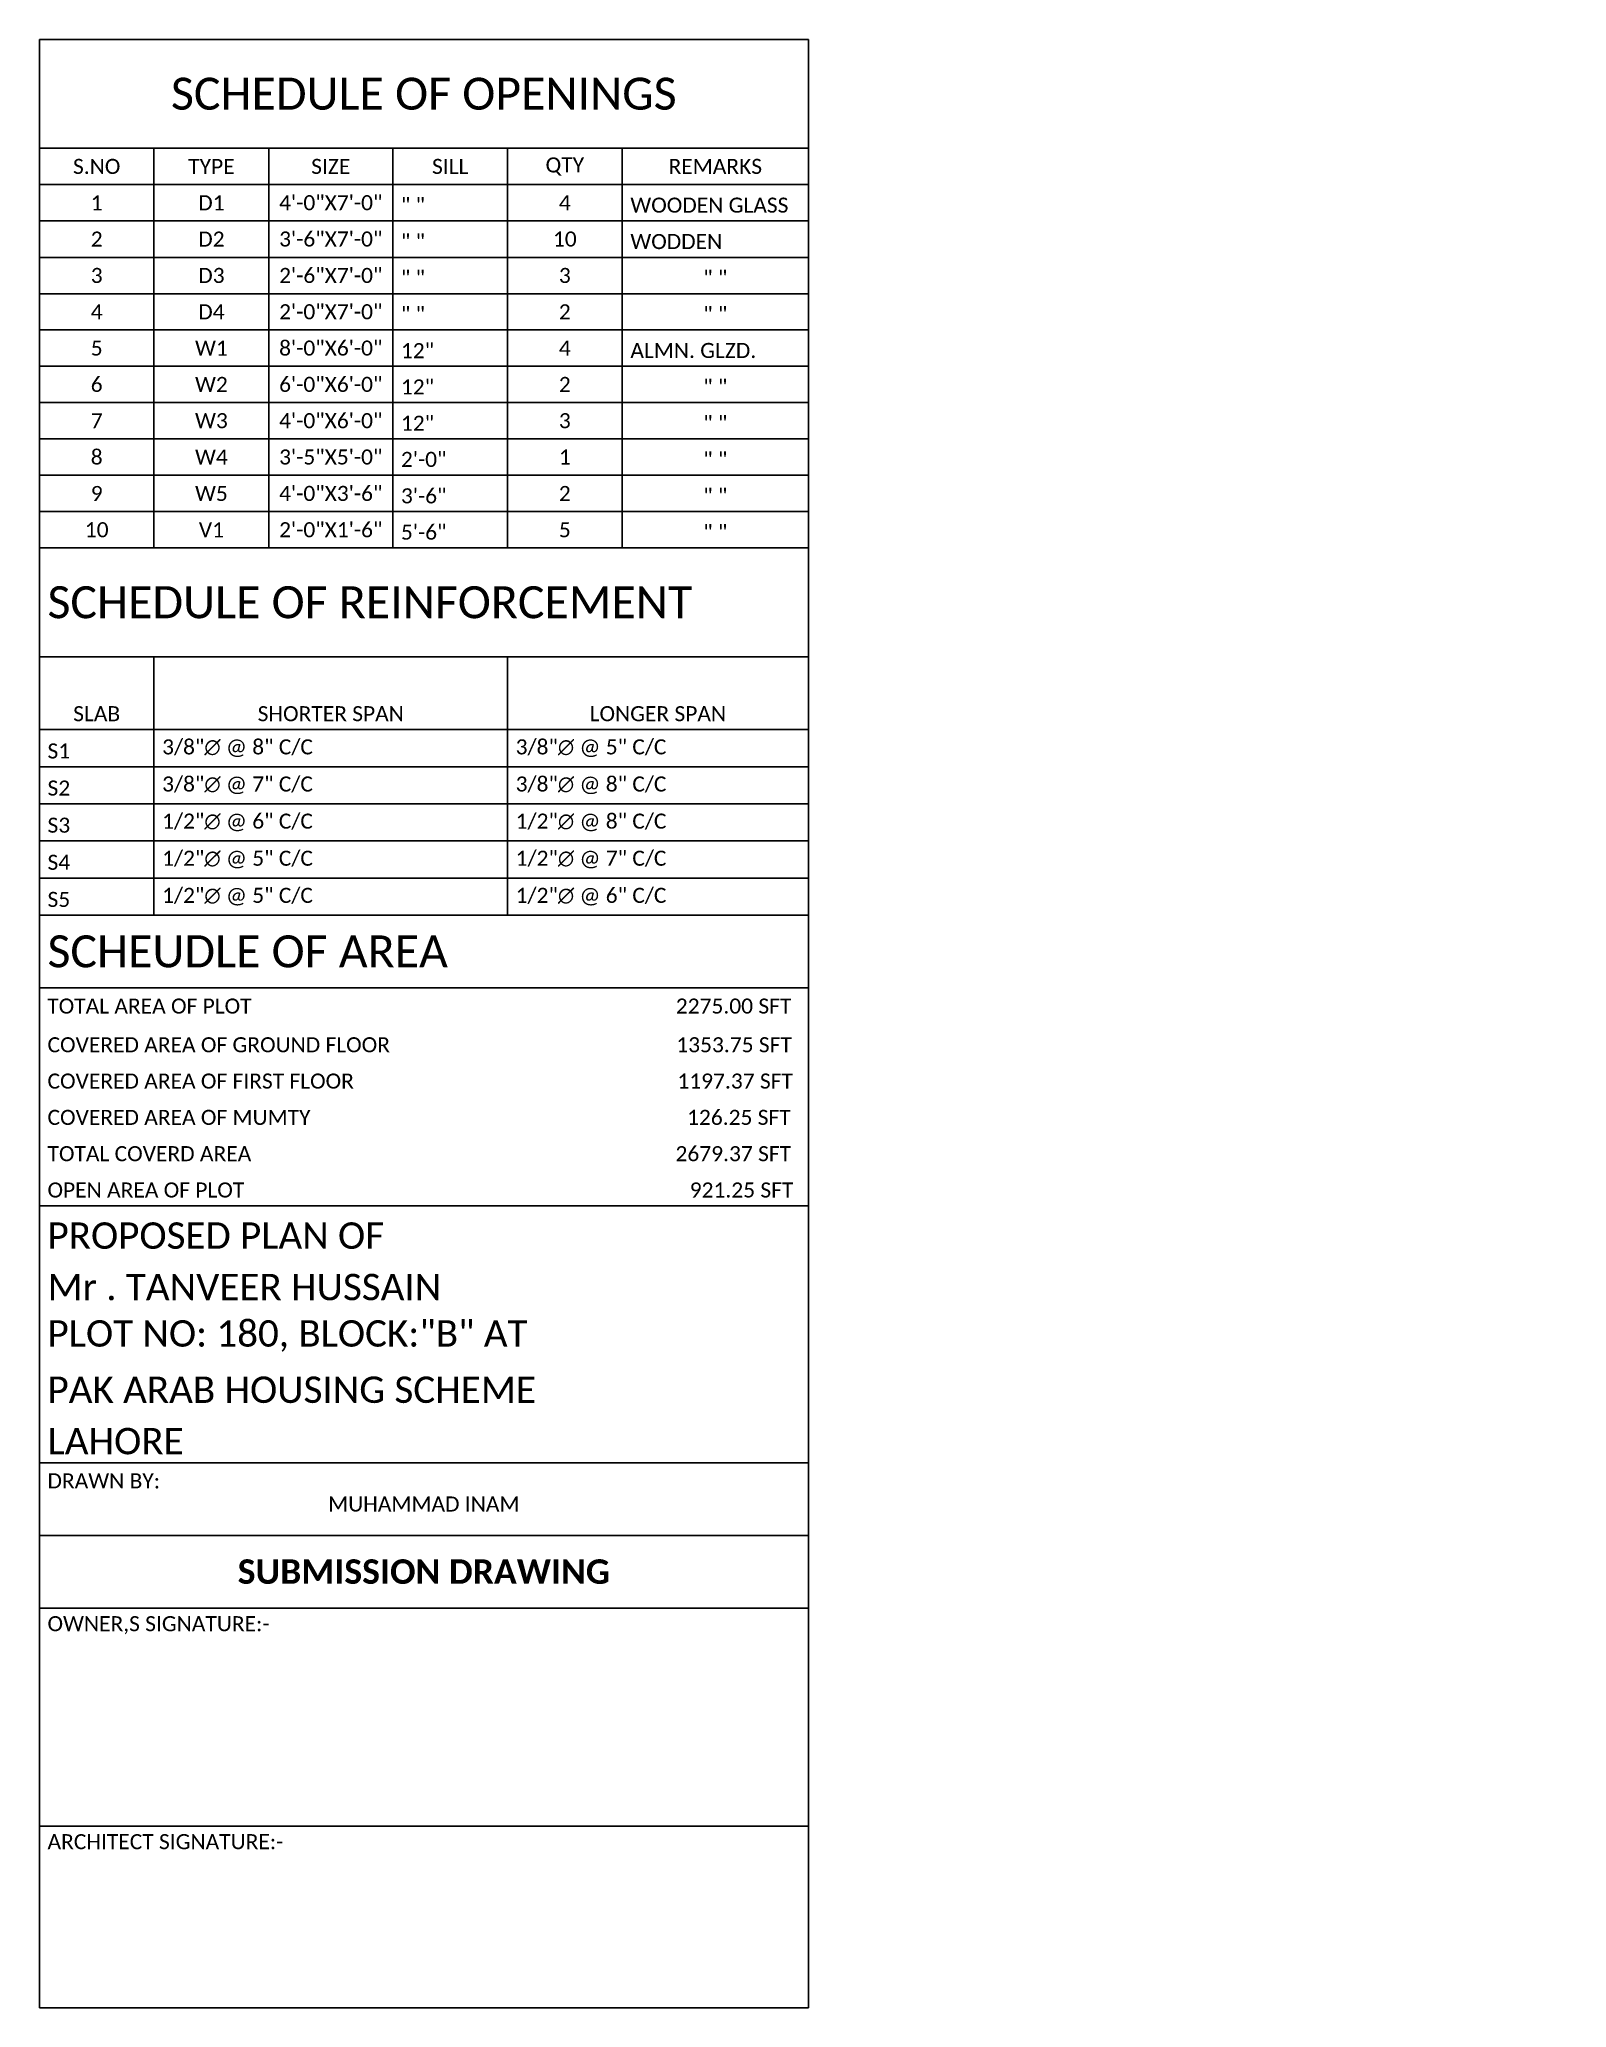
# Model space of a CAD drawing. Header units: inches. Extents: x 8.7 to 19.9, y -9.5 to 5.
import ezdxf

# ---------------------------------------------------------------- set-up
doc = ezdxf.new("R2010")
doc.units = ezdxf.units.IN
doc.header["$MEASUREMENT"] = 0
doc.styles.add('MtXpl_Calibri', font='calibri.ttf')

msp = doc.modelspace()

# ---------------------------------------------------------------- texts
at = {"style": 'MtXpl_Calibri'}
msp.add_text('TOTAL AREA OF PLOT                                                                                2275.00 SFT', height=0.111111, dxfattribs=at).set_placement((8.712, -2.169))
for s, insert, char_height, width, attachment_point in [('{\\fCalibri|b0|i0|c0;', (14.391, 4.814), 0.11111, 0.72667, 7), ('{\\fCalibri|b0|i0|c0;', (15.238, 4.814), 0.11111, 0.72667, 7), ('{\\fCalibri|b0|i0|c0;', (16.084, 4.814), 0.11111, 0.72667, 7), ('{\\fCalibri|b0|i0|c0;', (16.931, 4.814), 0.11111, 0.72667, 7), ('{\\fCalibri|b0|i0|c0;', (17.778, 4.814), 0.11111, 0.72667, 7), ('{\\fCalibri|b0|i0|c0;', (18.624, 4.814), 0.11111, 1.185, 7), ('{\\fCalibri|b0|i0|c0;', (19.929, 4.814), 0.11111, 0.72667, 7), ('{\\fCalibri|b0|i0|c0;SCHEDULE OF OPENINGS', (11.492, 4.62), 0.23611, 5.55722, 5), ('{\\fCalibri|b0|i0|c0;', (14.391, 4.546), 0.11111, 0.72667, 7), ('{\\fCalibri|b0|i0|c0;', (15.238, 4.546), 0.11111, 0.72667, 7), ('{\\fCalibri|b0|i0|c0;', (16.084, 4.546), 0.11111, 0.72667, 7), ('{\\fCalibri|b0|i0|c0;', (16.931, 4.546), 0.11111, 0.72667, 7), ('{\\fCalibri|b0|i0|c0;', (17.778, 4.546), 0.11111, 0.72667, 7), ('{\\fCalibri|b0|i0|c0;', (18.624, 4.546), 0.11111, 1.185, 7), ('{\\fCalibri|b0|i0|c0;', (19.929, 4.546), 0.11111, 0.72667, 7), ('{\\fCalibri|b0|i0|c0;', (14.391, 4.278), 0.11111, 0.72667, 7), ('{\\fCalibri|b0|i0|c0;', (15.238, 4.278), 0.11111, 0.72667, 7), ('{\\fCalibri|b0|i0|c0;', (16.084, 4.278), 0.11111, 0.72667, 7), ('{\\fCalibri|b0|i0|c0;', (16.931, 4.278), 0.11111, 0.72667, 7), ('{\\fCalibri|b0|i0|c0;', (17.778, 4.278), 0.11111, 0.72667, 7), ('{\\fCalibri|b0|i0|c0;', (18.624, 4.278), 0.11111, 1.185, 7), ('{\\fCalibri|b0|i0|c0;', (19.929, 4.278), 0.11111, 0.72667, 7), ('{\\fCalibri|b0|i0|c0;S.NO', (9.077, 4.084), 0.11111, 0.72667, 5), ('{\\fCalibri|b0|i0|c0;TYPE', (9.924, 4.084), 0.11111, 0.72667, 5), ('{\\fCalibri|b0|i0|c0;SIZE', (10.805, 4.084), 0.11111, 0.79611, 5), ('{\\fCalibri|b0|i0|c0;SILL', (11.687, 4.084), 0.11111, 0.72667, 5), ('{\\fCalibri|b0|i0|c0;QTY', (12.533, 4.084), 0.11111, 0.72667, 5), ('{\\fCalibri|b0|i0|c0;REMARKS', (13.644, 4.084), 0.11111, 1.25444, 5), ('{\\fCalibri|b0|i0|c0;', (14.391, 4.01), 0.11111, 0.72667, 7), ('{\\fCalibri|b0|i0|c0;', (15.238, 4.01), 0.11111, 0.72667, 7), ('{\\fCalibri|b0|i0|c0;', (16.084, 4.01), 0.11111, 0.72667, 7), ('{\\fCalibri|b0|i0|c0;', (16.931, 4.01), 0.11111, 0.72667, 7), ('{\\fCalibri|b0|i0|c0;', (17.778, 4.01), 0.11111, 0.72667, 7), ('{\\fCalibri|b0|i0|c0;', (18.624, 4.01), 0.11111, 1.185, 7), ('{\\fCalibri|b0|i0|c0;', (19.929, 4.01), 0.11111, 0.72667, 7), ('{\\fCalibri|b0|i0|c0;1', (9.077, 3.816), 0.11111, 0.72667, 5), ('{\\fCalibri|b0|i0|c0;D1', (9.924, 3.816), 0.11111, 0.72667, 5), ('{\\fCalibri|b0|i0|c0;4\'-0"X7\'-0"', (10.805, 3.816), 0.11111, 0.79611, 5), ('{\\fCalibri|b0|i0|c0;" "', (11.323, 3.742), 0.11111, 0.72667, 7), ('{\\fCalibri|b0|i0|c0;4', (12.533, 3.816), 0.11111, 0.72667, 5), ('{\\fCalibri|b0|i0|c0;WOODEN GLASS', (13.017, 3.742), 0.11111, 1.25444, 7), ('{\\fCalibri|b0|i0|c0;', (14.391, 3.742), 0.11111, 0.72667, 7), ('{\\fCalibri|b0|i0|c0;', (15.238, 3.742), 0.11111, 0.72667, 7), ('{\\fCalibri|b0|i0|c0;', (16.084, 3.742), 0.11111, 0.72667, 7), ('{\\fCalibri|b0|i0|c0;', (16.931, 3.742), 0.11111, 0.72667, 7), ('{\\fCalibri|b0|i0|c0;', (17.778, 3.742), 0.11111, 0.72667, 7), ('{\\fCalibri|b0|i0|c0;', (18.624, 3.742), 0.11111, 1.185, 7), ('{\\fCalibri|b0|i0|c0;', (19.929, 3.742), 0.11111, 0.72667, 7), ('{\\fCalibri|b0|i0|c0;2', (9.077, 3.548), 0.11111, 0.72667, 5), ('{\\fCalibri|b0|i0|c0;D2', (9.924, 3.548), 0.11111, 0.72667, 5), ('{\\fCalibri|b0|i0|c0;3\'-6"X7\'-0"', (10.805, 3.548), 0.11111, 0.79611, 5), ('{\\fCalibri|b0|i0|c0;" "', (11.323, 3.473), 0.11111, 0.72667, 7), ('{\\fCalibri|b0|i0|c0;10', (12.533, 3.548), 0.11111, 0.72667, 5), ('{\\fCalibri|b0|i0|c0;WODDEN', (13.017, 3.473), 0.11111, 1.25444, 7), ('{\\fCalibri|b0|i0|c0;', (14.391, 3.473), 0.11111, 0.72667, 7), ('{\\fCalibri|b0|i0|c0;', (15.238, 3.473), 0.11111, 0.72667, 7), ('{\\fCalibri|b0|i0|c0;', (16.084, 3.473), 0.11111, 0.72667, 7), ('{\\fCalibri|b0|i0|c0;', (16.931, 3.473), 0.11111, 0.72667, 7), ('{\\fCalibri|b0|i0|c0;', (17.778, 3.473), 0.11111, 0.72667, 7), ('{\\fCalibri|b0|i0|c0;', (18.624, 3.473), 0.11111, 1.185, 7), ('{\\fCalibri|b0|i0|c0;', (19.929, 3.473), 0.11111, 0.72667, 7), ('{\\fCalibri|b0|i0|c0;3', (9.077, 3.279), 0.11111, 0.72667, 5), ('{\\fCalibri|b0|i0|c0;D3', (9.924, 3.279), 0.11111, 0.72667, 5), ('{\\fCalibri|b0|i0|c0;2\'-6"X7\'-0"', (10.805, 3.279), 0.11111, 0.79611, 5), ('{\\fCalibri|b0|i0|c0;" "', (11.323, 3.205), 0.11111, 0.72667, 7), ('{\\fCalibri|b0|i0|c0;3', (12.533, 3.279), 0.11111, 0.72667, 5), ('{\\fCalibri|b0|i0|c0;" "', (13.644, 3.205), 0.11111, 1.25444, 8), ('{\\fCalibri|b0|i0|c0;', (14.391, 3.205), 0.11111, 0.72667, 7), ('{\\fCalibri|b0|i0|c0;', (15.238, 3.205), 0.11111, 0.72667, 7), ('{\\fCalibri|b0|i0|c0;', (16.084, 3.205), 0.11111, 0.72667, 7), ('{\\fCalibri|b0|i0|c0;', (16.931, 3.205), 0.11111, 0.72667, 7), ('{\\fCalibri|b0|i0|c0;', (17.778, 3.205), 0.11111, 0.72667, 7), ('{\\fCalibri|b0|i0|c0;', (18.624, 3.205), 0.11111, 1.185, 7), ('{\\fCalibri|b0|i0|c0;', (19.929, 3.205), 0.11111, 0.72667, 7), ('{\\fCalibri|b0|i0|c0;4', (9.077, 3.011), 0.11111, 0.72667, 5), ('{\\fCalibri|b0|i0|c0;D4', (9.924, 3.011), 0.11111, 0.72667, 5), ('{\\fCalibri|b0|i0|c0;2\'-0"X7\'-0"', (10.805, 3.011), 0.11111, 0.79611, 5), ('{\\fCalibri|b0|i0|c0;" "', (11.323, 2.937), 0.11111, 0.72667, 7), ('{\\fCalibri|b0|i0|c0;2', (12.533, 3.011), 0.11111, 0.72667, 5), ('{\\fCalibri|b0|i0|c0;" "', (13.644, 2.937), 0.11111, 1.25444, 8), ('{\\fCalibri|b0|i0|c0;', (14.391, 2.937), 0.11111, 0.72667, 7), ('{\\fCalibri|b0|i0|c0;', (15.238, 2.937), 0.11111, 0.72667, 7), ('{\\fCalibri|b0|i0|c0;', (16.084, 2.937), 0.11111, 0.72667, 7), ('{\\fCalibri|b0|i0|c0;', (16.931, 2.937), 0.11111, 0.72667, 7), ('{\\fCalibri|b0|i0|c0;', (17.778, 2.937), 0.11111, 0.72667, 7), ('{\\fCalibri|b0|i0|c0;', (18.624, 2.937), 0.11111, 1.185, 7), ('{\\fCalibri|b0|i0|c0;', (19.929, 2.937), 0.11111, 0.72667, 7), ('{\\fCalibri|b0|i0|c0;5', (9.077, 2.743), 0.11111, 0.72667, 5), ('{\\fCalibri|b0|i0|c0;W1', (9.924, 2.743), 0.11111, 0.72667, 5), ('{\\fCalibri|b0|i0|c0;8\'-0"X6\'-0"', (10.805, 2.743), 0.11111, 0.79611, 5), ('{\\fCalibri|b0|i0|c0;12"', (11.323, 2.669), 0.11111, 0.72667, 7), ('{\\fCalibri|b0|i0|c0;4', (12.533, 2.743), 0.11111, 0.72667, 5), ('{\\fCalibri|b0|i0|c0;ALMN. GLZD.', (13.017, 2.669), 0.11111, 1.25444, 7), ('{\\fCalibri|b0|i0|c0;', (14.391, 2.669), 0.11111, 0.72667, 7), ('{\\fCalibri|b0|i0|c0;', (15.238, 2.669), 0.11111, 0.72667, 7), ('{\\fCalibri|b0|i0|c0;', (16.084, 2.669), 0.11111, 0.72667, 7), ('{\\fCalibri|b0|i0|c0;', (16.931, 2.669), 0.11111, 0.72667, 7), ('{\\fCalibri|b0|i0|c0;', (17.778, 2.669), 0.11111, 0.72667, 7), ('{\\fCalibri|b0|i0|c0;', (18.624, 2.669), 0.11111, 1.185, 7), ('{\\fCalibri|b0|i0|c0;', (19.929, 2.669), 0.11111, 0.72667, 7), ('{\\fCalibri|b0|i0|c0;6', (9.077, 2.475), 0.11111, 0.72667, 5), ('{\\fCalibri|b0|i0|c0;W2', (9.924, 2.475), 0.11111, 0.72667, 5), ('{\\fCalibri|b0|i0|c0;6\'-0"X6\'-0"', (10.805, 2.475), 0.11111, 0.79611, 5), ('{\\fCalibri|b0|i0|c0;12"', (11.323, 2.401), 0.11111, 0.72667, 7), ('{\\fCalibri|b0|i0|c0;2', (12.533, 2.475), 0.11111, 0.72667, 5), ('{\\fCalibri|b0|i0|c0;" "', (13.644, 2.401), 0.11111, 1.25444, 8), ('{\\fCalibri|b0|i0|c0;', (14.391, 2.401), 0.11111, 0.72667, 7), ('{\\fCalibri|b0|i0|c0;', (15.238, 2.401), 0.11111, 0.72667, 7), ('{\\fCalibri|b0|i0|c0;', (16.084, 2.401), 0.11111, 0.72667, 7), ('{\\fCalibri|b0|i0|c0;', (16.931, 2.401), 0.11111, 0.72667, 7), ('{\\fCalibri|b0|i0|c0;', (17.778, 2.401), 0.11111, 0.72667, 7), ('{\\fCalibri|b0|i0|c0;', (18.624, 2.401), 0.11111, 1.185, 7), ('{\\fCalibri|b0|i0|c0;', (19.929, 2.401), 0.11111, 0.72667, 7), ('{\\fCalibri|b0|i0|c0;7', (9.077, 2.207), 0.11111, 0.72667, 5), ('{\\fCalibri|b0|i0|c0;W3', (9.924, 2.207), 0.11111, 0.72667, 5), ('{\\fCalibri|b0|i0|c0;4\'-0"X6\'-0"', (10.805, 2.207), 0.11111, 0.79611, 5), ('{\\fCalibri|b0|i0|c0;12"', (11.323, 2.133), 0.11111, 0.72667, 7), ('{\\fCalibri|b0|i0|c0;3', (12.533, 2.207), 0.11111, 0.72667, 5), ('{\\fCalibri|b0|i0|c0;" "', (13.644, 2.133), 0.11111, 1.25444, 8), ('{\\fCalibri|b0|i0|c0;', (14.391, 2.133), 0.11111, 0.72667, 7), ('{\\fCalibri|b0|i0|c0;', (15.238, 2.133), 0.11111, 0.72667, 7), ('{\\fCalibri|b0|i0|c0;', (16.084, 2.133), 0.11111, 0.72667, 7), ('{\\fCalibri|b0|i0|c0;', (16.931, 2.133), 0.11111, 0.72667, 7), ('{\\fCalibri|b0|i0|c0;', (17.778, 2.133), 0.11111, 0.72667, 7), ('{\\fCalibri|b0|i0|c0;', (18.624, 2.133), 0.11111, 1.185, 7), ('{\\fCalibri|b0|i0|c0;', (19.929, 2.133), 0.11111, 0.72667, 7), ('{\\fCalibri|b0|i0|c0;8', (9.077, 1.939), 0.11111, 0.72667, 5), ('{\\fCalibri|b0|i0|c0;W4', (9.924, 1.939), 0.11111, 0.72667, 5), ('{\\fCalibri|b0|i0|c0;3\'-5"X5\'-0"', (10.805, 1.939), 0.11111, 0.79611, 5), ('{\\fCalibri|b0|i0|c0;2\'-0"', (11.323, 1.865), 0.11111, 0.72667, 7), ('{\\fCalibri|b0|i0|c0;1', (12.533, 1.939), 0.11111, 0.72667, 5), ('{\\fCalibri|b0|i0|c0;" "', (13.644, 1.865), 0.11111, 1.25444, 8), ('{\\fCalibri|b0|i0|c0;', (14.391, 1.865), 0.11111, 0.72667, 7), ('{\\fCalibri|b0|i0|c0;', (15.238, 1.865), 0.11111, 0.72667, 7), ('{\\fCalibri|b0|i0|c0;', (16.084, 1.865), 0.11111, 0.72667, 7), ('{\\fCalibri|b0|i0|c0;', (16.931, 1.865), 0.11111, 0.72667, 7), ('{\\fCalibri|b0|i0|c0;', (17.778, 1.865), 0.11111, 0.72667, 7), ('{\\fCalibri|b0|i0|c0;', (18.624, 1.865), 0.11111, 1.185, 7), ('{\\fCalibri|b0|i0|c0;', (19.929, 1.865), 0.11111, 0.72667, 7), ('{\\fCalibri|b0|i0|c0;9', (9.077, 1.67), 0.11111, 0.72667, 5), ('{\\fCalibri|b0|i0|c0;W5', (9.924, 1.67), 0.11111, 0.72667, 5), ('{\\fCalibri|b0|i0|c0;4\'-0"X3\'-6"', (10.805, 1.67), 0.11111, 0.79611, 5), ('{\\fCalibri|b0|i0|c0;3\'-6"', (11.323, 1.596), 0.11111, 0.72667, 7), ('{\\fCalibri|b0|i0|c0;2', (12.533, 1.67), 0.11111, 0.72667, 5), ('{\\fCalibri|b0|i0|c0;" "', (13.644, 1.596), 0.11111, 1.25444, 8), ('{\\fCalibri|b0|i0|c0;10', (9.077, 1.402), 0.11111, 0.72667, 5), ('{\\fCalibri|b0|i0|c0;V1', (9.924, 1.402), 0.11111, 0.72667, 5), ('{\\fCalibri|b0|i0|c0;2\'-0"X1\'-6"', (10.805, 1.402), 0.11111, 0.79611, 5), ('{\\fCalibri|b0|i0|c0;5', (12.533, 1.402), 0.11111, 0.72667, 5), ('{\\fCalibri|b0|i0|c0;', (14.391, 1.596), 0.11111, 0.72667, 7), ('{\\fCalibri|b0|i0|c0;', (15.238, 1.596), 0.11111, 0.72667, 7), ('{\\fCalibri|b0|i0|c0;', (16.084, 1.596), 0.11111, 0.72667, 7), ('{\\fCalibri|b0|i0|c0;', (16.931, 1.596), 0.11111, 0.72667, 7), ('{\\fCalibri|b0|i0|c0;', (17.778, 1.596), 0.11111, 0.72667, 7), ('{\\fCalibri|b0|i0|c0;', (18.624, 1.596), 0.11111, 1.185, 7), ('{\\fCalibri|b0|i0|c0;', (19.929, 1.596), 0.11111, 0.72667, 7), ('{\\fCalibri|b0|i0|c0;5\'-6"', (11.323, 1.328), 0.11111, 0.72667, 7), ('{\\fCalibri|b0|i0|c0;" "', (13.644, 1.328), 0.11111, 1.25444, 8), ('{\\fCalibri|b0|i0|c0;', (14.391, 1.328), 0.11111, 0.72667, 7), ('{\\fCalibri|b0|i0|c0;', (15.238, 1.328), 0.11111, 0.72667, 7), ('{\\fCalibri|b0|i0|c0;', (16.084, 1.328), 0.11111, 0.72667, 7), ('{\\fCalibri|b0|i0|c0;', (16.931, 1.328), 0.11111, 0.72667, 7), ('{\\fCalibri|b0|i0|c0;', (17.778, 1.328), 0.11111, 0.72667, 7), ('{\\fCalibri|b0|i0|c0;', (18.624, 1.328), 0.11111, 1.185, 7), ('{\\fCalibri|b0|i0|c0;', (19.929, 1.328), 0.11111, 0.72667, 7), ('{\\fCalibri|b0|i0|c0;', (14.391, 1.06), 0.11111, 0.72667, 7), ('{\\fCalibri|b0|i0|c0;', (15.238, 1.06), 0.11111, 0.72667, 7), ('{\\fCalibri|b0|i0|c0;', (16.084, 1.06), 0.11111, 0.72667, 7), ('{\\fCalibri|b0|i0|c0;', (16.931, 1.06), 0.11111, 0.72667, 7), ('{\\fCalibri|b0|i0|c0;', (17.778, 1.06), 0.11111, 0.72667, 7), ('{\\fCalibri|b0|i0|c0;', (18.624, 1.06), 0.11111, 1.185, 7), ('{\\fCalibri|b0|i0|c0;', (19.929, 1.06), 0.11111, 0.72667, 7), ('{\\fCalibri|b0|i0|c0;SCHEDULE OF REINFORCEMENT', (8.714, 0.866), 0.23611, 5.55722, 4), ('{\\fCalibri|b0|i0|c0;', (14.391, 0.792), 0.11111, 0.72667, 7), ('{\\fCalibri|b0|i0|c0;', (15.238, 0.792), 0.11111, 0.72667, 7), ('{\\fCalibri|b0|i0|c0;', (16.084, 0.792), 0.11111, 0.72667, 7), ('{\\fCalibri|b0|i0|c0;', (16.931, 0.792), 0.11111, 0.72667, 7), ('{\\fCalibri|b0|i0|c0;', (17.778, 0.792), 0.11111, 0.72667, 7), ('{\\fCalibri|b0|i0|c0;', (18.624, 0.792), 0.11111, 1.185, 7), ('{\\fCalibri|b0|i0|c0;', (19.929, 0.792), 0.11111, 0.72667, 7), ('{\\fCalibri|b0|i0|c0;', (14.391, 0.524), 0.11111, 0.72667, 7), ('{\\fCalibri|b0|i0|c0;', (15.238, 0.524), 0.11111, 0.72667, 7), ('{\\fCalibri|b0|i0|c0;', (16.084, 0.524), 0.11111, 0.72667, 7), ('{\\fCalibri|b0|i0|c0;', (16.931, 0.524), 0.11111, 0.72667, 7), ('{\\fCalibri|b0|i0|c0;', (17.778, 0.524), 0.11111, 0.72667, 7), ('{\\fCalibri|b0|i0|c0;', (18.624, 0.524), 0.11111, 1.185, 7), ('{\\fCalibri|b0|i0|c0;', (19.929, 0.524), 0.11111, 0.72667, 7), ('{\\fCalibri|b0|i0|c0;', (14.391, 0.256), 0.11111, 0.72667, 7), ('{\\fCalibri|b0|i0|c0;', (15.238, 0.256), 0.11111, 0.72667, 7), ('{\\fCalibri|b0|i0|c0;', (16.084, 0.256), 0.11111, 0.72667, 7), ('{\\fCalibri|b0|i0|c0;', (16.931, 0.256), 0.11111, 0.72667, 7), ('{\\fCalibri|b0|i0|c0;', (17.778, 0.256), 0.11111, 0.72667, 7), ('{\\fCalibri|b0|i0|c0;', (18.624, 0.256), 0.11111, 1.185, 7), ('{\\fCalibri|b0|i0|c0;', (19.929, 0.256), 0.11111, 0.72667, 7), ('{\\fCalibri|b0|i0|c0;SLAB', (9.077, -0.012), 0.11111, 0.72667, 8), ('{\\fCalibri|b0|i0|c0;SHORTER SPAN', (10.805, -0.012), 0.11111, 2.48944, 8), ('{\\fCalibri|b0|i0|c0;LONGER SPAN', (13.22, -0.012), 0.11111, 2.10111, 8), ('{\\fCalibri|b0|i0|c0;3/8"∅ @ 8" C/C', (9.56, -0.21), 0.11111, 2.48944, 4), ('{\\fCalibri|b0|i0|c0;3/8"∅ @ 5" C/C', (12.17, -0.21), 0.11111, 2.10111, 4), ('{\\fCalibri|b0|i0|c0;', (14.391, -0.012), 0.11111, 0.72667, 7), ('{\\fCalibri|b0|i0|c0;', (15.238, -0.012), 0.11111, 0.72667, 7), ('{\\fCalibri|b0|i0|c0;', (16.084, -0.012), 0.11111, 0.72667, 7), ('{\\fCalibri|b0|i0|c0;', (16.931, -0.012), 0.11111, 0.72667, 7), ('{\\fCalibri|b0|i0|c0;', (17.778, -0.012), 0.11111, 0.72667, 7), ('{\\fCalibri|b0|i0|c0;', (18.624, -0.012), 0.11111, 1.185, 7), ('{\\fCalibri|b0|i0|c0;', (19.929, -0.012), 0.11111, 0.72667, 7), ('{\\fCalibri|b0|i0|c0;S1', (8.714, -0.287), 0.11111, 0.72667, 7), ('{\\fCalibri|b0|i0|c0;', (14.391, -0.287), 0.11111, 0.72667, 7), ('{\\fCalibri|b0|i0|c0;', (15.238, -0.287), 0.11111, 0.72667, 7), ('{\\fCalibri|b0|i0|c0;', (16.084, -0.287), 0.11111, 0.72667, 7), ('{\\fCalibri|b0|i0|c0;', (16.931, -0.287), 0.11111, 0.72667, 7), ('{\\fCalibri|b0|i0|c0;', (17.778, -0.287), 0.11111, 0.72667, 7), ('{\\fCalibri|b0|i0|c0;', (18.624, -0.287), 0.11111, 1.185, 7), ('{\\fCalibri|b0|i0|c0;', (19.929, -0.287), 0.11111, 0.72667, 7), ('{\\fCalibri|b0|i0|c0;3/8"∅ @ 7" C/C', (9.56, -0.484), 0.11111, 2.48944, 4), ('{\\fCalibri|b0|i0|c0;3/8"∅ @ 8" C/C', (12.17, -0.484), 0.11111, 2.10111, 4), ('{\\fCalibri|b0|i0|c0;S2', (8.714, -0.561), 0.11111, 0.72667, 7), ('{\\fCalibri|b0|i0|c0;', (14.391, -0.561), 0.11111, 0.72667, 7), ('{\\fCalibri|b0|i0|c0;', (15.238, -0.561), 0.11111, 0.72667, 7), ('{\\fCalibri|b0|i0|c0;', (16.084, -0.561), 0.11111, 0.72667, 7), ('{\\fCalibri|b0|i0|c0;', (16.931, -0.561), 0.11111, 0.72667, 7), ('{\\fCalibri|b0|i0|c0;', (17.778, -0.561), 0.11111, 0.72667, 7), ('{\\fCalibri|b0|i0|c0;', (18.624, -0.561), 0.11111, 1.185, 7), ('{\\fCalibri|b0|i0|c0;', (19.929, -0.561), 0.11111, 0.72667, 7), ('{\\fCalibri|b0|i0|c0;S3', (8.714, -0.835), 0.11111, 0.72667, 7), ('{\\fCalibri|b0|i0|c0;1/2"∅ @ 6" C/C', (9.56, -0.758), 0.11111, 2.48944, 4), ('{\\fCalibri|b0|i0|c0;1/2"∅ @ 8" C/C', (12.17, -0.758), 0.11111, 2.10111, 4), ('{\\fCalibri|b0|i0|c0;', (14.391, -0.835), 0.11111, 0.72667, 7), ('{\\fCalibri|b0|i0|c0;', (15.238, -0.835), 0.11111, 0.72667, 7), ('{\\fCalibri|b0|i0|c0;', (16.084, -0.835), 0.11111, 0.72667, 7), ('{\\fCalibri|b0|i0|c0;', (16.931, -0.835), 0.11111, 0.72667, 7), ('{\\fCalibri|b0|i0|c0;', (17.778, -0.835), 0.11111, 0.72667, 7), ('{\\fCalibri|b0|i0|c0;', (18.624, -0.835), 0.11111, 1.185, 7), ('{\\fCalibri|b0|i0|c0;', (19.929, -0.835), 0.11111, 0.72667, 7), ('{\\fCalibri|b0|i0|c0;S4', (8.714, -1.109), 0.11111, 0.72667, 7), ('{\\fCalibri|b0|i0|c0;1/2"∅ @ 5" C/C', (9.56, -1.032), 0.11111, 2.48944, 4), ('{\\fCalibri|b0|i0|c0;1/2"∅ @ 7" C/C', (12.17, -1.032), 0.11111, 2.10111, 4), ('{\\fCalibri|b0|i0|c0;', (14.391, -1.109), 0.11111, 0.72667, 7), ('{\\fCalibri|b0|i0|c0;', (15.238, -1.109), 0.11111, 0.72667, 7), ('{\\fCalibri|b0|i0|c0;', (16.084, -1.109), 0.11111, 0.72667, 7), ('{\\fCalibri|b0|i0|c0;', (16.931, -1.109), 0.11111, 0.72667, 7), ('{\\fCalibri|b0|i0|c0;', (17.778, -1.109), 0.11111, 0.72667, 7), ('{\\fCalibri|b0|i0|c0;', (18.624, -1.109), 0.11111, 1.185, 7), ('{\\fCalibri|b0|i0|c0;', (19.929, -1.109), 0.11111, 0.72667, 7), ('{\\fCalibri|b0|i0|c0;S5', (8.714, -1.383), 0.11111, 0.72667, 7), ('{\\fCalibri|b0|i0|c0;1/2"∅ @ 5" C/C', (9.56, -1.306), 0.11111, 2.48944, 4), ('{\\fCalibri|b0|i0|c0;1/2"∅ @ 6" C/C', (12.17, -1.306), 0.11111, 2.10111, 4), ('{\\fCalibri|b0|i0|c0;', (14.391, -1.383), 0.11111, 0.72667, 7), ('{\\fCalibri|b0|i0|c0;', (15.238, -1.383), 0.11111, 0.72667, 7), ('{\\fCalibri|b0|i0|c0;', (16.084, -1.383), 0.11111, 0.72667, 7), ('{\\fCalibri|b0|i0|c0;', (16.931, -1.383), 0.11111, 0.72667, 7), ('{\\fCalibri|b0|i0|c0;', (17.778, -1.383), 0.11111, 0.72667, 7), ('{\\fCalibri|b0|i0|c0;', (18.624, -1.383), 0.11111, 1.185, 7), ('{\\fCalibri|b0|i0|c0;', (19.929, -1.383), 0.11111, 0.72667, 7), ('{\\fCalibri|b0|i0|c0;SCHEUDLE OF AREA', (8.714, -1.711), 0.23611, 5.55722, 4), ('{\\fCalibri|b0|i0|c0;', (14.391, -1.651), 0.11111, 0.72667, 7), ('{\\fCalibri|b0|i0|c0;', (15.238, -1.651), 0.11111, 0.72667, 7), ('{\\fCalibri|b0|i0|c0;', (16.084, -1.651), 0.11111, 0.72667, 7), ('{\\fCalibri|b0|i0|c0;', (16.931, -1.651), 0.11111, 0.72667, 7), ('{\\fCalibri|b0|i0|c0;', (17.778, -1.651), 0.11111, 0.72667, 7), ('{\\fCalibri|b0|i0|c0;', (18.624, -1.651), 0.11111, 1.185, 7), ('{\\fCalibri|b0|i0|c0;', (19.929, -1.651), 0.11111, 0.72667, 7), ('{\\fCalibri|b0|i0|c0;', (14.391, -1.919), 0.11111, 0.72667, 7), ('{\\fCalibri|b0|i0|c0;', (15.238, -1.919), 0.11111, 0.72667, 7), ('{\\fCalibri|b0|i0|c0;', (16.084, -1.919), 0.11111, 0.72667, 7), ('{\\fCalibri|b0|i0|c0;', (16.931, -1.919), 0.11111, 0.72667, 7), ('{\\fCalibri|b0|i0|c0;', (17.778, -1.919), 0.11111, 0.72667, 7), ('{\\fCalibri|b0|i0|c0;', (18.624, -1.919), 0.11111, 1.185, 7), ('{\\fCalibri|b0|i0|c0;', (19.929, -1.919), 0.11111, 0.72667, 7), ('{\\fCalibri|b0|i0|c0;', (14.391, -2.187), 0.11111, 0.72667, 7), ('{\\fCalibri|b0|i0|c0;', (15.238, -2.187), 0.11111, 0.72667, 7), ('{\\fCalibri|b0|i0|c0;', (16.084, -2.187), 0.11111, 0.72667, 7), ('{\\fCalibri|b0|i0|c0;', (16.931, -2.187), 0.11111, 0.72667, 7), ('{\\fCalibri|b0|i0|c0;', (17.778, -2.187), 0.11111, 0.72667, 7), ('{\\fCalibri|b0|i0|c0;', (18.624, -2.187), 0.11111, 1.185, 7), ('{\\fCalibri|b0|i0|c0;', (19.929, -2.187), 0.11111, 0.72667, 7), ('{\\fCalibri|b0|i0|c0|p34;COVERED AREA OF GROUND FLOOR                                                      1353.75 SFT}', (8.714, -2.456), 0.111111, 5.55722, 7), ('{\\fCalibri|b0|i0|c0;', (14.391, -2.456), 0.11111, 0.72667, 7), ('{\\fCalibri|b0|i0|c0;', (15.238, -2.456), 0.11111, 0.72667, 7), ('{\\fCalibri|b0|i0|c0;', (16.084, -2.456), 0.11111, 0.72667, 7), ('{\\fCalibri|b0|i0|c0;', (16.931, -2.456), 0.11111, 0.72667, 7), ('{\\fCalibri|b0|i0|c0;', (17.778, -2.456), 0.11111, 0.72667, 7), ('{\\fCalibri|b0|i0|c0;', (18.624, -2.456), 0.11111, 1.185, 7), ('{\\fCalibri|b0|i0|c0;', (19.929, -2.456), 0.11111, 0.72667, 7), ('{\\fCalibri|b0|i0|c0|p34;COVERED AREA OF FIRST FLOOR                                                             1197.37 SFT}', (8.714, -2.724), 0.111111, 5.55722, 7), ('{\\fCalibri|b0|i0|c0;', (14.391, -2.724), 0.11111, 0.72667, 7), ('{\\fCalibri|b0|i0|c0;', (15.238, -2.724), 0.11111, 0.72667, 7), ('{\\fCalibri|b0|i0|c0;', (16.084, -2.724), 0.11111, 0.72667, 7), ('{\\fCalibri|b0|i0|c0;', (16.931, -2.724), 0.11111, 0.72667, 7), ('{\\fCalibri|b0|i0|c0;', (17.778, -2.724), 0.11111, 0.72667, 7), ('{\\fCalibri|b0|i0|c0;', (18.624, -2.724), 0.11111, 1.185, 7), ('{\\fCalibri|b0|i0|c0;', (19.929, -2.724), 0.11111, 0.72667, 7), ('{\\fCalibri|b0|i0|c0|p34;COVERED AREA OF MUMTY                                                                       126.25 SFT}', (8.714, -2.992), 0.111111, 5.55722, 7), ('{\\fCalibri|b0|i0|c0;', (14.391, -2.992), 0.11111, 0.72667, 7), ('{\\fCalibri|b0|i0|c0;', (15.238, -2.992), 0.11111, 0.72667, 7), ('{\\fCalibri|b0|i0|c0;', (16.084, -2.992), 0.11111, 0.72667, 7), ('{\\fCalibri|b0|i0|c0;', (16.931, -2.992), 0.11111, 0.72667, 7), ('{\\fCalibri|b0|i0|c0;', (17.778, -2.992), 0.11111, 0.72667, 7), ('{\\fCalibri|b0|i0|c0;', (18.624, -2.992), 0.11111, 1.185, 7), ('{\\fCalibri|b0|i0|c0;', (19.929, -2.992), 0.11111, 0.72667, 7), ('{\\fCalibri|b0|i0|c0|p34;TOTAL COVERD AREA                                                                                2679.37 SFT}', (8.714, -3.26), 0.111111, 5.55722, 7), ('{\\fCalibri|b0|i0|c0;', (14.391, -3.26), 0.11111, 0.72667, 7), ('{\\fCalibri|b0|i0|c0;', (15.238, -3.26), 0.11111, 0.72667, 7), ('{\\fCalibri|b0|i0|c0;', (16.084, -3.26), 0.11111, 0.72667, 7), ('{\\fCalibri|b0|i0|c0;', (16.931, -3.26), 0.11111, 0.72667, 7), ('{\\fCalibri|b0|i0|c0;', (17.778, -3.26), 0.11111, 0.72667, 7), ('{\\fCalibri|b0|i0|c0;', (18.624, -3.26), 0.11111, 1.185, 7), ('{\\fCalibri|b0|i0|c0;', (19.929, -3.26), 0.11111, 0.72667, 7), ('{\\fCalibri|b0|i0|c0|p34;OPEN AREA OF PLOT                                                                                    921.25 SFT}', (8.714, -3.528), 0.111111, 5.6958, 7), ('{\\fCalibri|b0|i0|c0;', (14.391, -3.528), 0.11111, 0.72667, 7), ('{\\fCalibri|b0|i0|c0;', (15.238, -3.528), 0.11111, 0.72667, 7), ('{\\fCalibri|b0|i0|c0;', (16.084, -3.528), 0.11111, 0.72667, 7), ('{\\fCalibri|b0|i0|c0;', (16.931, -3.528), 0.11111, 0.72667, 7), ('{\\fCalibri|b0|i0|c0;', (17.778, -3.528), 0.11111, 0.72667, 7), ('{\\fCalibri|b0|i0|c0;', (18.624, -3.528), 0.11111, 1.185, 7), ('{\\fCalibri|b0|i0|c0;', (19.929, -3.528), 0.11111, 0.72667, 7), ('{\\fCalibri|b0|i0|c0;PROPOSED PLAN OF ', (8.714, -3.907), 0.19444, 5.55722, 7), ('{\\fCalibri|b0|i0|c0;', (14.391, -3.907), 0.11111, 0.72667, 7), ('{\\fCalibri|b0|i0|c0;', (15.238, -3.907), 0.11111, 0.72667, 7), ('{\\fCalibri|b0|i0|c0;', (16.084, -3.907), 0.11111, 0.72667, 7), ('{\\fCalibri|b0|i0|c0;', (16.931, -3.907), 0.11111, 0.72667, 7), ('{\\fCalibri|b0|i0|c0;', (17.778, -3.907), 0.11111, 0.72667, 7), ('{\\fCalibri|b0|i0|c0;', (18.624, -3.907), 0.11111, 1.185, 7), ('{\\fCalibri|b0|i0|c0;', (19.929, -3.907), 0.11111, 0.72667, 7), ('{\\fCalibri|b0|i0|c0;Mr . TANVEER HUSSAIN ', (8.714, -4.287), 0.19444, 5.55722, 7), ('{\\fCalibri|b0|i0|c0;', (14.391, -4.287), 0.11111, 0.72667, 7), ('{\\fCalibri|b0|i0|c0;', (15.238, -4.287), 0.11111, 0.72667, 7), ('{\\fCalibri|b0|i0|c0;', (16.084, -4.287), 0.11111, 0.72667, 7), ('{\\fCalibri|b0|i0|c0;', (16.931, -4.287), 0.11111, 0.72667, 7), ('{\\fCalibri|b0|i0|c0;', (17.778, -4.287), 0.11111, 0.72667, 7), ('{\\fCalibri|b0|i0|c0;', (18.624, -4.287), 0.11111, 1.185, 7), ('{\\fCalibri|b0|i0|c0;', (19.929, -4.287), 0.11111, 0.72667, 7), ('{\\fCalibri|b0|i0|c0;PLOT NO: 180, BLOCK:"B" AT', (8.714, -4.666), 0.19444, 5.55722, 7), ('{\\fCalibri|b0|i0|c0;', (14.391, -4.666), 0.11111, 0.72667, 7), ('{\\fCalibri|b0|i0|c0;', (15.238, -4.666), 0.11111, 0.72667, 7), ('{\\fCalibri|b0|i0|c0;', (16.084, -4.666), 0.11111, 0.72667, 7), ('{\\fCalibri|b0|i0|c0;', (16.931, -4.666), 0.11111, 0.72667, 7), ('{\\fCalibri|b0|i0|c0;', (17.778, -4.666), 0.11111, 0.72667, 7), ('{\\fCalibri|b0|i0|c0;', (18.624, -4.666), 0.11111, 1.185, 7), ('{\\fCalibri|b0|i0|c0;', (19.929, -4.666), 0.11111, 0.72667, 7), ('{\\fCalibri|b0|i0|c0;PAK ARAB HOUSING SCHEME', (8.714, -5.045), 0.19444, 5.55722, 7), ('{\\fCalibri|b0|i0|c0;', (14.391, -5.045), 0.11111, 0.72667, 7), ('{\\fCalibri|b0|i0|c0;', (15.238, -5.045), 0.11111, 0.72667, 7), ('{\\fCalibri|b0|i0|c0;', (16.084, -5.045), 0.11111, 0.72667, 7), ('{\\fCalibri|b0|i0|c0;', (16.931, -5.045), 0.11111, 0.72667, 7), ('{\\fCalibri|b0|i0|c0;', (17.778, -5.045), 0.11111, 0.72667, 7), ('{\\fCalibri|b0|i0|c0;', (18.624, -5.045), 0.11111, 1.185, 7), ('{\\fCalibri|b0|i0|c0;', (19.929, -5.045), 0.11111, 0.72667, 7), ('{\\fCalibri|b0|i0|c0;LAHORE', (8.714, -5.424), 0.19444, 5.55722, 7), ('{\\fCalibri|b0|i0|c0;', (14.391, -5.424), 0.11111, 0.72667, 7), ('{\\fCalibri|b0|i0|c0;', (15.238, -5.424), 0.11111, 0.72667, 7), ('{\\fCalibri|b0|i0|c0;', (16.084, -5.424), 0.11111, 0.72667, 7), ('{\\fCalibri|b0|i0|c0;', (16.931, -5.424), 0.11111, 0.72667, 7), ('{\\fCalibri|b0|i0|c0;', (17.778, -5.424), 0.11111, 0.72667, 7), ('{\\fCalibri|b0|i0|c0;', (18.624, -5.424), 0.11111, 1.185, 7), ('{\\fCalibri|b0|i0|c0;', (19.929, -5.424), 0.11111, 0.72667, 7), ('{\\fCalibri|b0|i0|c0;DRAWN BY:', (8.714, -5.619), 0.11111, 5.55722, 4), ('{\\fCalibri|b0|i0|c0;MUHAMMAD INAM', (11.492, -5.846), 0.11111, 5.55722, 8), ('{\\fCalibri|b0|i0|c0;', (14.391, -5.693), 0.11111, 0.72667, 7), ('{\\fCalibri|b0|i0|c0;', (15.238, -5.693), 0.11111, 0.72667, 7), ('{\\fCalibri|b0|i0|c0;', (16.084, -5.693), 0.11111, 0.72667, 7), ('{\\fCalibri|b0|i0|c0;', (16.931, -5.693), 0.11111, 0.72667, 7), ('{\\fCalibri|b0|i0|c0;', (17.778, -5.693), 0.11111, 0.72667, 7), ('{\\fCalibri|b0|i0|c0;', (18.624, -5.693), 0.11111, 1.185, 7), ('{\\fCalibri|b0|i0|c0;', (19.929, -5.693), 0.11111, 0.72667, 7), ('{\\fCalibri|b0|i0|c0;', (14.391, -5.961), 0.11111, 0.72667, 7), ('{\\fCalibri|b0|i0|c0;', (15.238, -5.961), 0.11111, 0.72667, 7), ('{\\fCalibri|b0|i0|c0;', (16.084, -5.961), 0.11111, 0.72667, 7), ('{\\fCalibri|b0|i0|c0;', (16.931, -5.961), 0.11111, 0.72667, 7), ('{\\fCalibri|b0|i0|c0;', (17.778, -5.961), 0.11111, 0.72667, 7), ('{\\fCalibri|b0|i0|c0;', (18.624, -5.961), 0.11111, 1.185, 7), ('{\\fCalibri|b0|i0|c0;', (19.929, -5.961), 0.11111, 0.72667, 7), ('{\\fCalibri|b1|i0|c0;SUBMISSION DRAWING', (11.492, -6.289), 0.18056, 5.55722, 5), ('{\\fCalibri|b0|i0|c0;', (14.391, -6.229), 0.11111, 0.72667, 7), ('{\\fCalibri|b0|i0|c0;', (15.238, -6.229), 0.11111, 0.72667, 7), ('{\\fCalibri|b0|i0|c0;', (16.084, -6.229), 0.11111, 0.72667, 7), ('{\\fCalibri|b0|i0|c0;', (16.931, -6.229), 0.11111, 0.72667, 7), ('{\\fCalibri|b0|i0|c0;', (17.778, -6.229), 0.11111, 0.72667, 7), ('{\\fCalibri|b0|i0|c0;', (18.624, -6.229), 0.11111, 1.185, 7), ('{\\fCalibri|b0|i0|c0;', (19.929, -6.229), 0.11111, 0.72667, 7), ('{\\fCalibri|b0|i0|c0;', (14.391, -6.497), 0.11111, 0.72667, 7), ('{\\fCalibri|b0|i0|c0;', (15.238, -6.497), 0.11111, 0.72667, 7), ('{\\fCalibri|b0|i0|c0;', (16.084, -6.497), 0.11111, 0.72667, 7), ('{\\fCalibri|b0|i0|c0;', (16.931, -6.497), 0.11111, 0.72667, 7), ('{\\fCalibri|b0|i0|c0;', (17.778, -6.497), 0.11111, 0.72667, 7), ('{\\fCalibri|b0|i0|c0;', (18.624, -6.497), 0.11111, 1.185, 7), ('{\\fCalibri|b0|i0|c0;', (19.929, -6.497), 0.11111, 0.72667, 7), ('{\\fCalibri|b0|i0|c0;OWNER,S SIGNATURE:-', (8.714, -6.617), 0.11111, 5.55722, 1), ('{\\fCalibri|b0|i0|c0;', (14.391, -6.765), 0.11111, 0.72667, 7), ('{\\fCalibri|b0|i0|c0;', (15.238, -6.765), 0.11111, 0.72667, 7), ('{\\fCalibri|b0|i0|c0;', (16.084, -6.765), 0.11111, 0.72667, 7), ('{\\fCalibri|b0|i0|c0;', (16.931, -6.765), 0.11111, 0.72667, 7), ('{\\fCalibri|b0|i0|c0;', (17.778, -6.765), 0.11111, 0.72667, 7), ('{\\fCalibri|b0|i0|c0;', (18.624, -6.765), 0.11111, 1.185, 7), ('{\\fCalibri|b0|i0|c0;', (19.929, -6.765), 0.11111, 0.72667, 7), ('{\\fCalibri|b0|i0|c0;', (14.391, -7.033), 0.11111, 0.72667, 7), ('{\\fCalibri|b0|i0|c0;', (15.238, -7.033), 0.11111, 0.72667, 7), ('{\\fCalibri|b0|i0|c0;', (16.084, -7.033), 0.11111, 0.72667, 7), ('{\\fCalibri|b0|i0|c0;', (16.931, -7.033), 0.11111, 0.72667, 7), ('{\\fCalibri|b0|i0|c0;', (17.778, -7.033), 0.11111, 0.72667, 7), ('{\\fCalibri|b0|i0|c0;', (18.624, -7.033), 0.11111, 1.185, 7), ('{\\fCalibri|b0|i0|c0;', (19.929, -7.033), 0.11111, 0.72667, 7), ('{\\fCalibri|b0|i0|c0;', (14.391, -7.302), 0.11111, 0.72667, 7), ('{\\fCalibri|b0|i0|c0;', (15.238, -7.302), 0.11111, 0.72667, 7), ('{\\fCalibri|b0|i0|c0;', (16.084, -7.302), 0.11111, 0.72667, 7), ('{\\fCalibri|b0|i0|c0;', (16.931, -7.302), 0.11111, 0.72667, 7), ('{\\fCalibri|b0|i0|c0;', (17.778, -7.302), 0.11111, 0.72667, 7), ('{\\fCalibri|b0|i0|c0;', (18.624, -7.302), 0.11111, 1.185, 7), ('{\\fCalibri|b0|i0|c0;', (19.929, -7.302), 0.11111, 0.72667, 7), ('{\\fCalibri|b0|i0|c0;', (14.391, -7.57), 0.11111, 0.72667, 7), ('{\\fCalibri|b0|i0|c0;', (15.238, -7.57), 0.11111, 0.72667, 7), ('{\\fCalibri|b0|i0|c0;', (16.084, -7.57), 0.11111, 0.72667, 7), ('{\\fCalibri|b0|i0|c0;', (16.931, -7.57), 0.11111, 0.72667, 7), ('{\\fCalibri|b0|i0|c0;', (17.778, -7.57), 0.11111, 0.72667, 7), ('{\\fCalibri|b0|i0|c0;', (18.624, -7.57), 0.11111, 1.185, 7), ('{\\fCalibri|b0|i0|c0;', (19.929, -7.57), 0.11111, 0.72667, 7), ('{\\fCalibri|b0|i0|c0;', (14.391, -7.838), 0.11111, 0.72667, 7), ('{\\fCalibri|b0|i0|c0;', (15.238, -7.838), 0.11111, 0.72667, 7), ('{\\fCalibri|b0|i0|c0;', (16.084, -7.838), 0.11111, 0.72667, 7), ('{\\fCalibri|b0|i0|c0;', (16.931, -7.838), 0.11111, 0.72667, 7), ('{\\fCalibri|b0|i0|c0;', (17.778, -7.838), 0.11111, 0.72667, 7), ('{\\fCalibri|b0|i0|c0;', (18.624, -7.838), 0.11111, 1.185, 7), ('{\\fCalibri|b0|i0|c0;', (19.929, -7.838), 0.11111, 0.72667, 7), ('{\\fCalibri|b0|i0|c0;', (14.391, -8.106), 0.11111, 0.72667, 7), ('{\\fCalibri|b0|i0|c0;', (15.238, -8.106), 0.11111, 0.72667, 7), ('{\\fCalibri|b0|i0|c0;', (16.084, -8.106), 0.11111, 0.72667, 7), ('{\\fCalibri|b0|i0|c0;', (16.931, -8.106), 0.11111, 0.72667, 7), ('{\\fCalibri|b0|i0|c0;', (17.778, -8.106), 0.11111, 0.72667, 7), ('{\\fCalibri|b0|i0|c0;', (18.624, -8.106), 0.11111, 1.185, 7), ('{\\fCalibri|b0|i0|c0;', (19.929, -8.106), 0.11111, 0.72667, 7), ('{\\fCalibri|b0|i0|c0;ARCHITECT SIGNATURE:-', (8.714, -8.226), 0.11111, 5.55722, 1), ('{\\fCalibri|b0|i0|c0;', (14.391, -8.374), 0.11111, 0.72667, 7), ('{\\fCalibri|b0|i0|c0;', (15.238, -8.374), 0.11111, 0.72667, 7), ('{\\fCalibri|b0|i0|c0;', (16.084, -8.374), 0.11111, 0.72667, 7), ('{\\fCalibri|b0|i0|c0;', (16.931, -8.374), 0.11111, 0.72667, 7), ('{\\fCalibri|b0|i0|c0;', (17.778, -8.374), 0.11111, 0.72667, 7), ('{\\fCalibri|b0|i0|c0;', (18.624, -8.374), 0.11111, 1.185, 7), ('{\\fCalibri|b0|i0|c0;', (19.929, -8.374), 0.11111, 0.72667, 7), ('{\\fCalibri|b0|i0|c0;', (14.391, -8.642), 0.11111, 0.72667, 7), ('{\\fCalibri|b0|i0|c0;', (15.238, -8.642), 0.11111, 0.72667, 7), ('{\\fCalibri|b0|i0|c0;', (16.084, -8.642), 0.11111, 0.72667, 7), ('{\\fCalibri|b0|i0|c0;', (16.931, -8.642), 0.11111, 0.72667, 7), ('{\\fCalibri|b0|i0|c0;', (17.778, -8.642), 0.11111, 0.72667, 7), ('{\\fCalibri|b0|i0|c0;', (18.624, -8.642), 0.11111, 1.185, 7), ('{\\fCalibri|b0|i0|c0;', (19.929, -8.642), 0.11111, 0.72667, 7), ('{\\fCalibri|b0|i0|c0;', (14.391, -8.91), 0.11111, 0.72667, 7), ('{\\fCalibri|b0|i0|c0;', (15.238, -8.91), 0.11111, 0.72667, 7), ('{\\fCalibri|b0|i0|c0;', (16.084, -8.91), 0.11111, 0.72667, 7), ('{\\fCalibri|b0|i0|c0;', (16.931, -8.91), 0.11111, 0.72667, 7), ('{\\fCalibri|b0|i0|c0;', (17.778, -8.91), 0.11111, 0.72667, 7), ('{\\fCalibri|b0|i0|c0;', (18.624, -8.91), 0.11111, 1.185, 7), ('{\\fCalibri|b0|i0|c0;', (19.929, -8.91), 0.11111, 0.72667, 7), ('{\\fCalibri|b0|i0|c0;', (14.391, -9.179), 0.11111, 0.72667, 7), ('{\\fCalibri|b0|i0|c0;', (15.238, -9.179), 0.11111, 0.72667, 7), ('{\\fCalibri|b0|i0|c0;', (16.084, -9.179), 0.11111, 0.72667, 7), ('{\\fCalibri|b0|i0|c0;', (16.931, -9.179), 0.11111, 0.72667, 7), ('{\\fCalibri|b0|i0|c0;', (17.778, -9.179), 0.11111, 0.72667, 7), ('{\\fCalibri|b0|i0|c0;', (18.624, -9.179), 0.11111, 1.185, 7), ('{\\fCalibri|b0|i0|c0;', (19.929, -9.179), 0.11111, 0.72667, 7), ('{\\fCalibri|b0|i0|c0;', (14.391, -9.447), 0.11111, 0.72667, 7), ('{\\fCalibri|b0|i0|c0;', (15.238, -9.447), 0.11111, 0.72667, 7), ('{\\fCalibri|b0|i0|c0;', (16.084, -9.447), 0.11111, 0.72667, 7), ('{\\fCalibri|b0|i0|c0;', (16.931, -9.447), 0.11111, 0.72667, 7), ('{\\fCalibri|b0|i0|c0;', (17.778, -9.447), 0.11111, 0.72667, 7), ('{\\fCalibri|b0|i0|c0;', (18.624, -9.447), 0.11111, 1.185, 7), ('{\\fCalibri|b0|i0|c0;', (19.929, -9.447), 0.11111, 0.72667, 7)]:
    msp.add_mtext(s, dxfattribs=dict(insert=insert, char_height=char_height, width=width, attachment_point=attachment_point))

# ---------------------------------------------------------------- linework, layer by layer
at = {"lineweight": 30}
for p, q in [((8.654, 5.022), (14.331, 5.022)), ((8.654, 5.022), (8.654, 4.218)), ((14.331, 5.022), (14.331, 4.218)), ((8.654, 4.218), (14.331, 4.218)), ((8.654, 4.218), (8.654, 1.268)), ((14.331, 4.218), (14.331, -9.507)), ((8.654, 1.268), (14.331, 1.268)), ((8.654, 1.268), (8.654, 0.464)), ((8.654, 0.464), (14.331, 0.464)), ((8.654, 0.464), (8.654, -1.443)), ((8.654, -1.443), (14.331, -1.443)), ((8.654, -1.443), (8.654, -9.507)), ((8.654, -1.979), (14.331, -1.979)), ((8.654, -3.588), (14.331, -3.588)), ((8.654, -5.484), (14.331, -5.484)), ((8.654, -6.021), (14.331, -6.021)), ((8.654, -6.557), (14.331, -6.557)), ((8.654, -8.166), (14.331, -8.166)), ((8.654, -9.507), (14.331, -9.507))]:
    msp.add_line(p, q, dxfattribs=at)
for p, q in [((9.5, 4.218), (9.5, 1.268)), ((10.347, 4.218), (10.347, 1.268)), ((11.263, 4.218), (11.263, 1.268)), ((12.11, 4.218), (12.11, 1.268)), ((12.957, 4.218), (12.957, 1.268)), ((8.654, 3.95), (14.331, 3.95)), ((8.654, 3.682), (14.331, 3.682)), ((8.654, 3.413), (14.331, 3.413)), ((8.654, 3.145), (14.331, 3.145)), ((8.654, 2.877), (14.331, 2.877)), ((8.654, 2.609), (14.331, 2.609)), ((8.654, 2.341), (14.331, 2.341)), ((8.654, 2.073), (14.331, 2.073)), ((8.654, 1.805), (14.331, 1.805)), ((8.654, 1.536), (14.331, 1.536)), ((9.5, 0.464), (9.5, -1.443)), ((12.11, 0.464), (12.11, -1.443)), ((8.654, -0.072), (14.331, -0.072)), ((8.654, -0.347), (14.331, -0.347)), ((8.654, -0.621), (14.331, -0.621)), ((8.654, -0.895), (14.331, -0.895)), ((8.654, -1.169), (14.331, -1.169))]:
    msp.add_line(p, q)

msp.set_redraw_order([(e.dxf.handle, doc.entitydb.next_handle()) for e in msp.query("TEXT MTEXT ATTDEF DIMENSION ARC_DIMENSION")])  # texts and dimensions are drawn at this point

doc.saveas('drawing.dxf')
